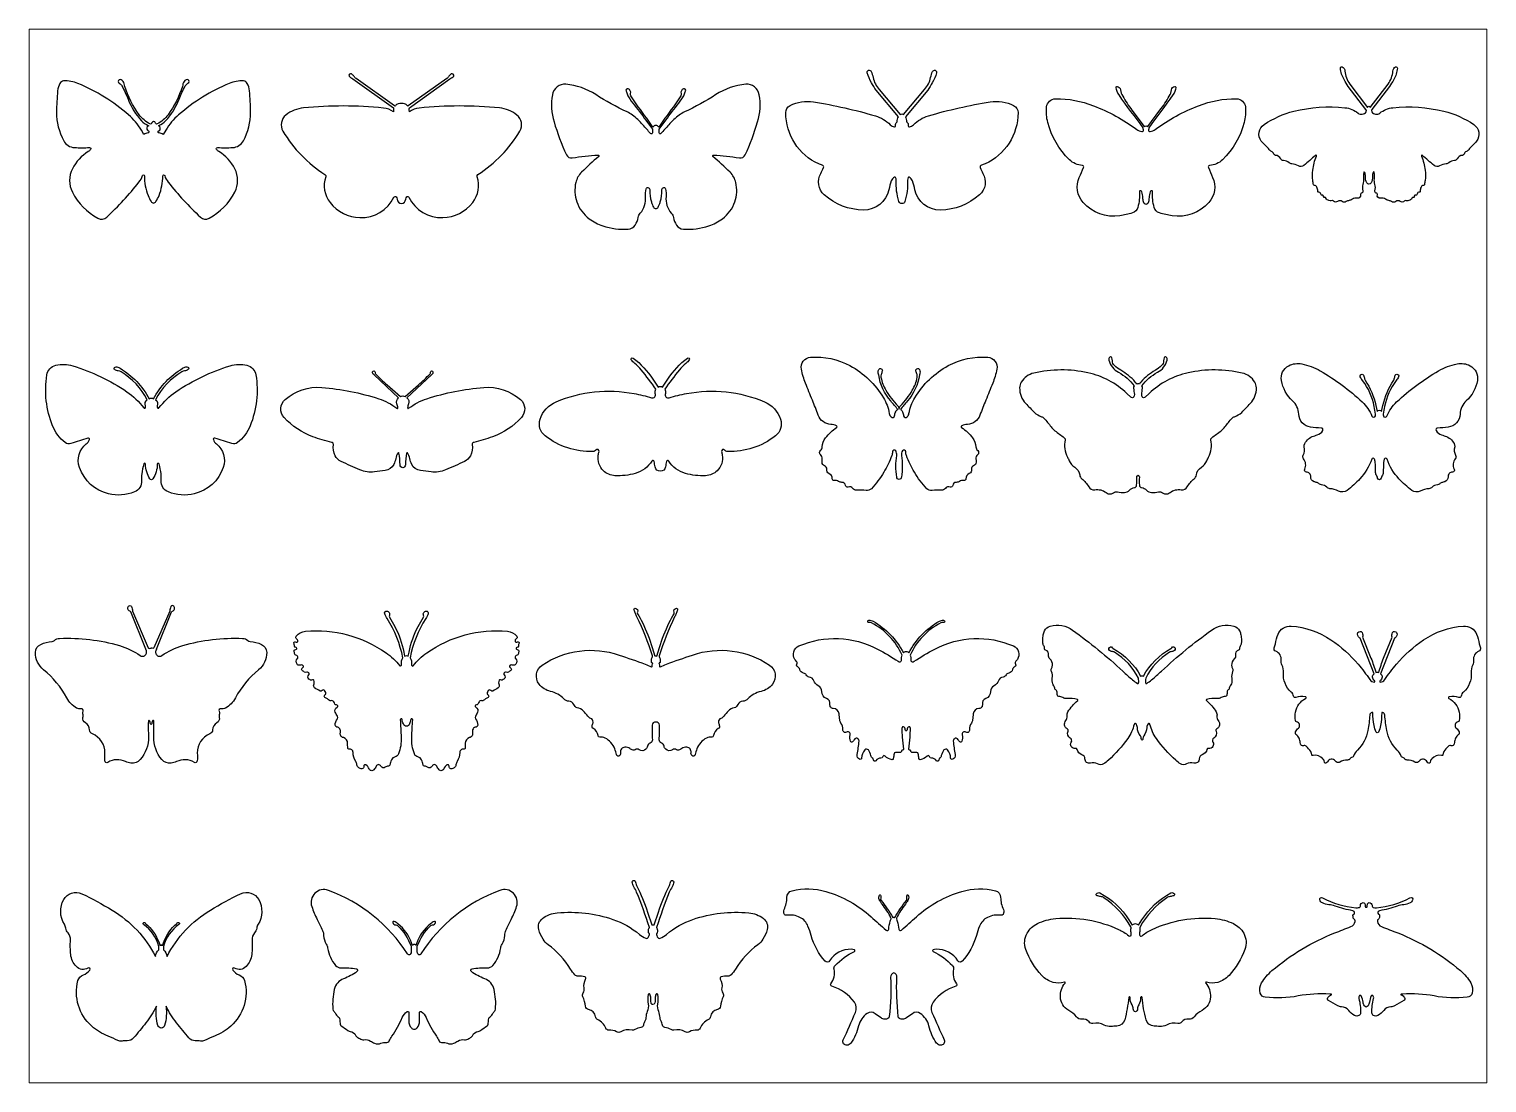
# Paper-space layout 'dwgmodels.com' of a CAD drawing. Header units: millimetres. Extents: x 0 to 257, y 5 to 190.
# The model-space entities are those that its viewports show. They can reach past a viewport. Long polylines and large blocks are cut down to what shows.
import ezdxf

# ---------------------------------------------------------------- set-up
doc = ezdxf.new("R2010")
doc.units = ezdxf.units.MM
doc.layers.add('dwgmodels.com', color=250, linetype='Continuous')

msp = doc.modelspace()

# ---------------------------------------------------------------- linework, layer by layer
at = {"layer": 'dwgmodels.com'}
for points in [[(274.95, 231.74, -0.332839), (274.19, 232.3, -0.083902), (273.48, 237.74, 0.106778), (273.35, 238.43, 0.431976), (273.07, 238.54, 0.201358), (272.22, 237.58, 0.0296), (271.6, 235.32, -0.357879), (265.06, 230.09, -0.180999), (254.99, 234, -0.355064), (254.1, 239.51, 0.040171), (254.82, 241.02, 0.45755), (254.49, 241.63, -0.053653), (253.57, 241.94, -0.292558), (245.1, 255.12, -0.282715), (246.22, 256.95, -0.158928), (252.27, 257.89, -0.031455), (268.13, 254.3, -0.127124), (271.97, 252.01, 0.171811), (273.02, 251.5, 0.527651), (273.33, 251.86, -0.345217), (273.69, 252.7, 0.259894), (273.73, 252.76, -0.096051), (274.05, 254.06), (268.3, 260.9, -0.014252), (267.13, 262.79, -0.059933), (266.03, 265.33, -0.947984), (267.06, 265.7, -0.043389), (267.55, 264.15, 0.121175), (269.1, 261.04), (274.52, 254.67, -0.085983), (274.95, 254.82, -0.085983), (275.37, 254.67), (280.79, 261.04, 0.121175), (282.34, 264.15, -0.043389), (282.84, 265.7, -0.947984), (283.87, 265.33, -0.059933), (282.77, 262.79, -0.014252), (281.59, 260.9), (275.84, 254.06, -0.096051), (276.17, 252.76, 0.259894), (276.21, 252.7, -0.345217), (276.57, 251.86, 0.527651), (276.88, 251.5, 0.171811), (277.93, 252.01, -0.127124), (281.76, 254.3, -0.031455), (297.63, 257.89, -0.158928), (303.68, 256.95, -0.282715), (304.8, 255.12, -0.292558), (296.33, 241.94, -0.053653), (295.41, 241.63, 0.45755), (295.08, 241.02, 0.040171), (295.79, 239.51, -0.355064), (294.9, 234, -0.180999), (284.84, 230.09, -0.357879), (278.29, 235.32, 0.0296), (277.68, 237.58, 0.201358), (276.83, 238.54, 0.431976), (276.54, 238.43, 0.106778), (276.42, 237.74, -0.083902), (275.7, 232.3, -0.332839)], [(395, 236.77, -0.325562), (394.44, 237.05, -0.132123), (394.08, 238.68, 0.089579), (393.93, 239.78, 0.797522), (393.65, 239.76, 0.053952), (393.6, 238.15, -0.091725), (393.45, 236.7, 0.143502), (393.45, 235, -0.445043), (393.11, 234.46, 0.442921), (392.84, 234.02, -0.554024), (392.05, 233.15, 0.191965), (390.74, 232.88, -0.10204), (389.91, 232.55, 0.103512), (389.17, 232.26, -0.319539), (388.11, 232.29, 0.33132), (386.96, 232.3, -0.366656), (385.91, 232.38, 0.313937), (385.31, 232.48, -0.283274), (384.73, 232.55, 0.114413), (384.29, 232.75, -0.30215), (383.94, 233.11, 0.440589), (383.57, 233.33, -0.497827), (383.39, 233.47, 0.078352), (383.36, 233.67, 0.411717), (382.9, 233.91, -0.386469), (382.68, 234.01, -0.034976), (382.54, 234.4, 0.368132), (382.16, 234.66, -0.432167), (381.85, 234.93, 0.087397), (381.62, 235.98, 0.294269), (381.01, 236.4, -0.345382), (380.76, 236.61, -0.012203), (380.56, 237.7, -0.07481), (380.55, 240.33, -0.054528), (381.48, 243.97, 0.798552), (381.23, 244.14, -0.02379), (378.27, 241.57, -0.301255), (376.86, 241.45, 0.107565), (375.17, 241.95, -0.155802), (374.47, 242.23, 0.155996), (373.04, 242.8, -0.263108), (372.33, 243.27, 0.268625), (370.98, 244.15, -0.317682), (370.56, 244.49, 0.227535), (369.94, 245.16, -0.154844), (369.32, 245.68, 0.076042), (368.67, 246.42, -0.054783), (367.34, 247.81, -0.431756), (368.03, 252.06, -0.088043), (375.72, 255.48, -0.086848), (388.84, 256.4, -0.146344), (392.19, 255.01, 0.443433), (394.27, 255.32, 0.321861), (394.24, 255.97), (389.69, 261.84, -0.002936), (388.62, 263.6, -0.118949), (387.69, 266.57, -0.577669), (388.14, 266.87, -0.268247), (388.84, 265.82, 0.147269), (390.09, 262.46), (394.65, 256.45, -0.323861), (395, 256.79, -0.323861), (395.35, 256.45), (399.91, 262.46, 0.147269), (401.16, 265.82, -0.268247), (401.86, 266.87, -0.577669), (402.3, 266.57, -0.118949), (401.37, 263.6, -0.002936), (400.3, 261.84), (395.76, 255.97, 0.321861), (395.73, 255.32, 0.443433), (397.81, 255.01, -0.146344), (401.15, 256.4, -0.086848), (414.27, 255.48, -0.088043), (421.96, 252.06, -0.431756), (422.66, 247.81, -0.054783), (421.33, 246.42, 0.076042), (420.68, 245.68, -0.154844), (420.06, 245.16, 0.227535), (419.44, 244.49, -0.317682), (419.02, 244.15, 0.268625), (417.66, 243.27, -0.263108), (416.96, 242.8, 0.155996), (415.52, 242.23, -0.155802), (414.83, 241.95, 0.107565), (413.13, 241.45, -0.301255), (411.73, 241.57, -0.02379), (408.77, 244.14, 0.798552), (408.51, 243.97, -0.054528), (409.45, 240.33, -0.07481), (409.43, 237.7, -0.012203), (409.24, 236.61, -0.345382), (408.99, 236.4, 0.294269), (408.38, 235.98, 0.087397), (408.15, 234.93, -0.432167), (407.84, 234.66, 0.368132), (407.45, 234.4, -0.034976), (407.32, 234.01, -0.386469), (407.1, 233.91, 0.411717), (406.64, 233.67, 0.078352), (406.6, 233.47, -0.497827), (406.43, 233.33, 0.440589), (406.06, 233.11, -0.30215), (405.71, 232.75, 0.114413), (405.27, 232.55, -0.283274), (404.68, 232.48, 0.313937), (404.09, 232.38, -0.366656), (403.04, 232.3, 0.33132), (401.89, 232.29, -0.319539), (400.82, 232.26, 0.103512), (400.09, 232.55, -0.10204), (399.26, 232.88, 0.191965), (397.95, 233.15, -0.554024), (397.16, 234.02, 0.442921), (396.88, 234.46, -0.445043), (396.55, 235, 0.143502), (396.55, 236.7, -0.091725), (396.39, 238.15, 0.053952), (396.35, 239.76, 0.797522), (396.07, 239.78, 0.089579), (395.92, 238.68, -0.132123), (395.56, 237.05, -0.325562)], [(82.61, 231.88, 0.23111), (83.23, 232.27, 0.043732), (84.02, 233.83, 0.095411), (84.99, 238.88, -0.856323), (85.47, 238.95, 0.090888), (86.37, 237.26, 0.036723), (94.65, 228.29, 0.321162), (96.89, 227.99, 0.152833), (103.49, 234.7, 0.240884), (103.49, 240.7, 0.136868), (99.42, 245.12, -0.072968), (98.82, 245.63, -0.669828), (99.09, 246.16, 0.030433), (102.94, 246.15, 0.260243), (105.72, 247.91, 0.125876), (107.55, 255.22, 0.023048), (107.27, 260.74, 0.09526), (106.71, 262.64, 0.263405), (105.76, 263.26, 0.115078), (102.05, 262.64, 0.08091), (89.05, 254.56, 0.077946), (85.76, 250.63), (85.08, 249.5, 0.165849), (84.04, 249.91, -0.591517), (83.83, 250.34, -0.149611), (83.98, 250.46, 0.247816), (84.33, 250.85, 0.190041), (84.23, 251.55, 0.286235), (84.02, 251.67, -0.864705), (83.98, 251.84, 0.121609), (85.72, 253.01, 0.090738), (89.17, 258.56, -0.028426), (90.74, 261.97, -0.149773), (91.45, 262.67, 1.014795), (90.95, 263.58, 0.217833), (90.17, 262.5, -0.026733), (90.01, 261.87, -0.082832), (86.33, 254.59, -0.115923), (83.54, 252.21, -0.308694), (83.25, 252.25, -0.125486), (83.11, 252.46, 0.295621), (82.61, 252.83, 0.295621), (82.12, 252.46, -0.125486), (81.98, 252.25, -0.308694), (81.69, 252.21, -0.115923), (78.9, 254.59, -0.082832), (75.22, 261.87, -0.026733), (75.06, 262.5, 0.217833), (74.28, 263.58, 1.014795), (73.78, 262.67, -0.149773), (74.49, 261.97, -0.028426), (76.06, 258.56, 0.090738), (79.5, 253.01, 0.121609), (81.25, 251.84, -0.864705), (81.21, 251.67, 0.286235), (81, 251.55, 0.190041), (80.9, 250.85, 0.247816), (81.24, 250.46, -0.149611), (81.4, 250.34, -0.591517), (81.19, 249.91, 0.165849), (80.15, 249.5), (79.47, 250.63, 0.077946), (76.18, 254.56, 0.08091), (63.18, 262.64, 0.115078), (59.47, 263.26, 0.263405), (58.52, 262.64, 0.09526), (57.96, 260.74, 0.023048), (57.68, 255.22, 0.125876), (59.51, 247.91, 0.260243), (62.29, 246.15, 0.030433), (66.14, 246.16, -0.669828), (66.41, 245.63, -0.072968), (65.8, 245.12, 0.136868), (61.74, 240.7, 0.240884), (61.74, 234.7, 0.152833), (68.33, 227.99, 0.321162), (70.58, 228.29, 0.036723), (78.86, 237.26, 0.090888), (79.76, 238.95, -0.856323), (80.24, 238.88, 0.095411), (81.21, 233.83, 0.043732), (81.99, 232.27, 0.23111)], [(146.32, 231.74, 0.343723), (147.44, 232.91, -0.144271), (147.67, 233.46, -0.54742), (148.22, 233.4, 0.296174), (156.98, 228.14, 0.21983), (164.64, 232.03, 0.253908), (165.78, 238.65, -0.344857), (165.98, 239.22, 0.116721), (176.76, 250.37, 0.376772), (175.99, 254.51, 0.142474), (171.49, 256.33, 0.050795), (150.88, 256.29, 0.126335), (148.37, 255.36), (148.31, 255.85, -0.138955), (148.4, 256.39), (158.77, 263.84, -0.079567), (159.37, 264.15, 0.219234), (159.77, 264.51, 0.754739), (159.11, 265.05, 0.093408), (158.54, 264.46, -0.106067), (157.95, 263.88), (148.07, 256.86, -0.315778), (147.85, 256.85, 0.209623), (147.14, 257.37, 0.051029), (146.32, 257.45, 0.051029), (145.5, 257.37, 0.209623), (144.78, 256.85, -0.315778), (144.56, 256.86), (134.68, 263.88, -0.106067), (134.1, 264.46, 0.093408), (133.52, 265.05, 0.754739), (132.86, 264.51, 0.219234), (133.26, 264.15, -0.079567), (133.86, 263.84), (144.24, 256.39, -0.138955), (144.32, 255.85), (144.27, 255.36, 0.126335), (141.75, 256.29, 0.050795), (121.14, 256.33, 0.142474), (116.64, 254.51, 0.376772), (115.87, 250.37, 0.116721), (126.66, 239.22, -0.344857), (126.85, 238.65, 0.253908), (127.99, 232.03, 0.21983), (135.65, 228.14, 0.296174), (144.41, 233.4, -0.54742), (144.96, 233.46, -0.144271), (145.19, 232.91, 0.343723)], [(211.71, 230.48, 0.295323), (212.31, 230.82, 0.015377), (212.55, 231.4, 0.019381), (212.86, 232.24, 0.087675), (213.25, 235.22, -0.272717), (213.57, 235.83, -0.527631), (214.2, 235.54, -0.050381), (214.35, 233.55, 0.209363), (215.69, 229.29, -0.152526), (216.26, 228.2, 0.099345), (217.03, 226.23, 0.237728), (218.78, 225.2, 0.096959), (225.35, 226.04, 0.079071), (228.83, 227.85, 0.152393), (232.04, 232.22, 0.141673), (232.27, 237.15, 0.139712), (230.78, 239.82, 0.018214), (226.39, 243.87, -0.716319), (226.54, 244.23, -0.02884), (233.2, 243.49, 0.341354), (234.71, 244.29, 0.033657), (237.87, 252.77, 0.114733), (238.3, 259.74, 0.392794), (234.82, 262.41, 0.120844), (227.15, 259.75, -0.03484), (219.07, 255.29, 0.050209), (217.73, 254.5, 0.057206), (215.04, 251.99, -0.012958), (213.03, 249.76, -0.671336), (212.57, 249.94), (212.56, 250.85), (213.85, 252.6, -0.007869), (217.21, 257.03, 0.02729), (218.74, 259.22, 0.082494), (219.15, 260.2, -0.070947), (219.33, 260.66, 0.695573), (218.83, 261.24, 0.384889), (218.19, 260.02, -0.193121), (218.11, 259.45, -0.032298), (216.76, 257.38, 0.010507), (212.47, 251.42, 0.257758), (211.71, 251.82, 0.257758), (210.94, 251.42, 0.010507), (206.66, 257.38, -0.032298), (205.3, 259.45, -0.193121), (205.23, 260.02, 0.384889), (204.58, 261.24, 0.695573), (204.09, 260.66, -0.070947), (204.27, 260.2, 0.082494), (204.67, 259.22, 0.02729), (206.21, 257.03, -0.007869), (209.57, 252.6), (210.86, 250.85), (210.84, 249.94, -0.671336), (210.38, 249.76, -0.012958), (208.37, 251.99, 0.057206), (205.68, 254.5, 0.050209), (204.35, 255.29, -0.03484), (196.27, 259.75, 0.120844), (188.59, 262.41, 0.392794), (185.11, 259.74, 0.114733), (185.54, 252.77, 0.033657), (188.71, 244.29, 0.341354), (190.21, 243.49, -0.02884), (196.88, 244.23, -0.716319), (197.02, 243.87, 0.018214), (192.63, 239.82, 0.139712), (191.14, 237.15, 0.141673), (191.38, 232.22, 0.152393), (194.59, 227.85, 0.079071), (198.07, 226.04, 0.096959), (204.63, 225.2, 0.237728), (206.39, 226.23, 0.099345), (207.16, 228.2, -0.152526), (207.72, 229.29, 0.209363), (209.06, 233.55, -0.050381), (209.21, 235.54, -0.527631), (209.84, 235.83, -0.272717), (210.16, 235.22, 0.087675), (210.56, 232.24, 0.019381), (210.86, 231.4, 0.015377), (211.1, 230.82, 0.295323)], [(337.69, 231.54, -0.314756), (337.04, 232.23, -0.009268), (336.89, 233.28, 0.028081), (336.63, 234.79, 0.257035), (336.39, 235.06, 0.531341), (336.03, 234.8, -0.077058), (335.6, 230.77, -0.259976), (334.21, 229.34, -0.03661), (330.97, 228.62, -0.252847), (321.53, 232.05, -0.295823), (320.55, 238.48, 0.006401), (321.66, 241.03, 0.51481), (321.35, 241.54, -0.177778), (318.01, 243.03, -0.136814), (312.46, 252.57, -0.088408), (312.14, 256.58, -0.383201), (314.44, 258.69, -0.095399), (324.17, 256.91, -0.064871), (335.31, 250.83, 0.104833), (336.61, 250.25, 0.544601), (337.03, 250.67, -0.074776), (336.99, 251.26, -0.008567), (330.76, 259.66, -0.116609), (329.99, 261.54, -0.508982), (330.28, 261.83, -0.325397), (331.12, 261, 0.092375), (331.7, 259.37, 0.030095), (334.09, 255.74), (337.25, 251.55, -0.190184), (337.69, 251.73, -0.190184), (338.13, 251.55), (341.29, 255.74, 0.030095), (343.69, 259.37, 0.092375), (344.27, 261, -0.325397), (345.1, 261.83, -0.508982), (345.39, 261.54, -0.116609), (344.62, 259.66, -0.008567), (338.39, 251.26, -0.074776), (338.36, 250.67, 0.544601), (338.78, 250.25, 0.104833), (340.08, 250.83, -0.064871), (351.21, 256.91, -0.095399), (360.94, 258.69, -0.383201), (363.24, 256.58, -0.088408), (362.93, 252.57, -0.136814), (357.37, 243.03, -0.177778), (354.04, 241.54, 0.51481), (353.72, 241.03, 0.006401), (354.83, 238.48, -0.295823), (353.85, 232.05, -0.252847), (344.41, 228.62, -0.03661), (341.17, 229.34, -0.259976), (339.79, 230.77, -0.077058), (339.35, 234.8, 0.531341), (339, 235.06, 0.257035), (338.75, 234.79, 0.028081), (338.49, 233.28, -0.009268), (338.35, 232.23, -0.314756)], [(212.86, 163.01, -0.389648), (211.52, 164.09, 0.011358), (211.28, 165.5, 0.681956), (210.69, 165.61, -0.189969), (206.42, 162.43, -0.077422), (201.21, 161.85, -0.183699), (198.24, 163.13, -0.247293), (196.93, 167.15, -0.018594), (197.11, 168.04, 0.794444), (196.33, 168.44, -0.211437), (195.56, 168.07, -0.177478), (183.25, 172.08, -0.315193), (181.96, 176.34, -0.217352), (186.11, 180.85, -0.147577), (206.1, 182.96, -0.026318), (210.6, 181.86, 0.641089), (211.55, 182.94, -0.183003), (211.73, 184.09, 0.015239), (207.97, 189.03, 0.054177), (206.27, 190.69, -0.089728), (205.41, 191.65, -0.824715), (205.86, 192.06, -0.089078), (210.92, 186.69), (212.31, 184.56, -0.199249), (212.86, 184.79, -0.199249), (213.41, 184.56), (214.8, 186.69, -0.089078), (219.86, 192.06, -0.824715), (220.31, 191.65, -0.089728), (219.45, 190.69, 0.054177), (217.75, 189.03, 0.015239), (213.99, 184.09, -0.183003), (214.17, 182.94, 0.641089), (215.12, 181.86, -0.026318), (219.62, 182.96, -0.147577), (239.61, 180.85, -0.217352), (243.76, 176.34, -0.315193), (242.47, 172.08, -0.177478), (230.16, 168.07, -0.211437), (229.39, 168.44, 0.794444), (228.61, 168.04, -0.018594), (228.79, 167.15, -0.247293), (227.48, 163.13, -0.183699), (224.51, 161.85, -0.077422), (219.3, 162.43, -0.189969), (215.03, 165.61, 0.681956), (214.44, 165.5, 0.011358), (214.2, 164.09, -0.389648)], [(274.24, 160.86, -0.322912), (273.62, 161.5, -0.072579), (273.63, 167.07, 0.177998), (273.38, 168.24, 0.772562), (272.51, 167.97, -0.100783), (272.36, 167.01, -0.047015), (270.3, 162.72, -0.053256), (267.1, 158.5, -0.243436), (265.78, 158.04, 0.049183), (263.34, 158.14, -0.245225), (262.34, 158.59, 0.322231), (261.15, 158.93, -0.484755), (260.46, 159.37, 0.402426), (259.54, 160.14, -0.181789), (258.68, 160.4, 0.241668), (257.62, 160.59, -0.522046), (257.04, 161.04, 0.315085), (256.19, 162.42, -0.347231), (255.63, 163.45, 0.370098), (255.09, 164.37, -0.335671), (254.44, 165.33, -0.004461), (254.49, 166.16, 0.236617), (254.03, 167.26, -0.466483), (254.04, 168.32, 0.212441), (254.5, 169.23, -0.151861), (255.35, 171.57, -0.085028), (258.18, 174.21, 0.582404), (258.15, 174.66, 0.100696), (256.67, 175.04, -0.299201), (253.46, 177.39, 0.008411), (251.94, 181.26, -0.003114), (250.19, 185.58, -0.046376), (249.12, 189.22, -0.449627), (251.46, 192.29, -0.143694), (261.6, 190.12, -0.134385), (270.2, 181.89, -0.091743), (271.71, 177.84, 0.146774), (272.16, 176.94, 0.632051), (273.07, 177.23, -0.07074), (273.36, 178.26, -0.229396), (273.88, 178.86, 0.01255), (272.09, 181.05, -0.139003), (268.99, 187.72, 0.043767), (268.94, 187.91, -0.19458), (269, 189.1, -0.965279), (269.91, 188.71, 0.019179), (269.62, 187.83, 0.118002), (269.58, 187.12, 0.0898), (270.84, 183.79, 0.055458), (273.87, 179.8, -0.186602), (274.24, 178.93, -0.186602), (274.6, 179.8, 0.055458), (277.63, 183.79, 0.0898), (278.89, 187.12, 0.118002), (278.86, 187.83, 0.019179), (278.56, 188.71, -0.965279), (279.47, 189.1, -0.19458), (279.53, 187.91, 0.043767), (279.48, 187.72, -0.139003), (276.38, 181.05, 0.01255), (274.59, 178.86, -0.229396), (275.12, 178.26, -0.07074), (275.4, 177.23, 0.632051), (276.31, 176.94, 0.146774), (276.77, 177.84, -0.091743), (278.28, 181.89, -0.134385), (286.87, 190.12, -0.143694), (297.01, 192.29, -0.449627), (299.36, 189.22, -0.046376), (298.29, 185.58, -0.003114), (296.53, 181.26, 0.008411), (295.01, 177.39, -0.299201), (291.8, 175.04, 0.100696), (290.32, 174.66, 0.582404), (290.29, 174.21, -0.085028), (293.12, 171.57, -0.151861), (293.97, 169.23, 0.212441), (294.43, 168.32, -0.466483), (294.44, 167.26, 0.236617), (293.98, 166.16, -0.004461), (294.03, 165.33, -0.335671), (293.38, 164.37, 0.370098), (292.84, 163.45, -0.347231), (292.28, 162.42, 0.315085), (291.43, 161.04, -0.522046), (290.85, 160.59, 0.241668), (289.8, 160.4, -0.181789), (288.93, 160.14, 0.402426), (288.01, 159.37, -0.484755), (287.32, 158.93, 0.322231), (286.13, 158.59, -0.245225), (285.13, 158.14, 0.049183), (282.7, 158.04, -0.243436), (281.37, 158.5, -0.053256), (278.17, 162.72, -0.047015), (276.11, 167.01, -0.100783), (275.96, 167.97, 0.772562), (275.09, 168.24, 0.177998), (274.84, 167.07, -0.072579), (274.85, 161.5, -0.322912)], [(335.65, 185.44, 0.119895), (335.3, 185.36, 0.078349), (334.94, 185.92, 0.086103), (331.19, 188.93, -0.069726), (329.58, 190.14, -0.196105), (329.06, 191.36, 0.083255), (328.92, 192.16, 0.514638), (328.4, 192.3, 0.295315), (328.15, 191.56, 0.209136), (330.62, 188.41, -0.108997), (334.69, 184.92, 0.222728), (334.49, 184.31, 0.0086), (334.7, 182.73, -0.186663), (334.55, 182.08, -0.483545), (333.83, 182.02), (332.81, 182.98, 0.135275), (322.78, 188.28, 0.111047), (308.85, 188.21, 0.203266), (305.65, 185.89, 0.130632), (305.22, 184.43, 0.198765), (306.78, 180.4, 0.005392), (309, 178.12, 0.123382), (310.87, 177, -0.133038), (311.47, 176.62, -0.028186), (313.29, 174.41, 0.071999), (314.27, 173.41, 0.005004), (316.7, 171.6, -0.292603), (316.91, 171.04, 0.168066), (317.51, 166.62, -0.011721), (317.96, 165.69, 0.144951), (319.37, 164.03, -0.218293), (320.65, 162.03, 0.191389), (321.19, 161.07, -0.093536), (322.98, 158.97, 0.315543), (324.52, 158.24, -0.211694), (327.42, 157.52, 0.189682), (328.61, 157.16, 0.152446), (329.34, 157.46, -0.240329), (330.4, 157.7, 0.081126), (332.17, 157.54, 0.175593), (333.46, 158.11, -0.188962), (334.72, 158.78, 0.370086), (335.29, 159.38, 0.026497), (335.3, 161.45, -0.385217), (335.65, 161.95, -0.121331), (335.65, 161.95, -0.121331), (335.65, 161.95, -0.385217), (335.99, 161.45, 0.026497), (336, 159.38, 0.370086), (336.57, 158.78, -0.188962), (337.83, 158.11, 0.175593), (339.12, 157.54, 0.081126), (340.89, 157.7, -0.240329), (341.95, 157.46, 0.152446), (342.68, 157.16, 0.189682), (343.87, 157.52, -0.211694), (346.77, 158.24, 0.315543), (348.31, 158.97, -0.093536), (350.1, 161.07, 0.191389), (350.64, 162.03, -0.218293), (351.92, 164.03, 0.144951), (353.33, 165.69, -0.011721), (353.78, 166.62, 0.168066), (354.38, 171.04, -0.292603), (354.59, 171.6, 0.005004), (357.02, 173.41, 0.071999), (358, 174.41, -0.028186), (359.82, 176.62, -0.133038), (360.42, 177, 0.123382), (362.29, 178.12, 0.005392), (364.51, 180.4, 0.198765), (366.07, 184.43, 0.130632), (365.64, 185.89, 0.203266), (362.44, 188.21, 0.111047), (348.51, 188.28, 0.135275), (338.48, 182.98), (337.46, 182.02, -0.483545), (336.74, 182.08, -0.186663), (336.59, 182.73, 0.0086), (336.8, 184.31, 0.222728), (336.6, 184.92, -0.108997), (340.67, 188.41, 0.209136), (343.14, 191.56, 0.295315), (342.89, 192.3, 0.514638), (342.37, 192.16, 0.083255), (342.23, 191.36, -0.196105), (341.71, 190.14, -0.069726), (340.1, 188.93, 0.086103), (336.35, 185.92, 0.078349), (335.99, 185.36, 0.119895)], [(82.05, 160.76, -0.25548), (81.64, 161.02, -0.047144), (80.85, 162.83, -0.083003), (80.54, 164.81, 0.853916), (80.1, 164.88, 0.062328), (79.57, 162.31, 0.03242), (79.55, 160.61, -0.319625), (77.7, 157.69, -0.156776), (71.03, 157.19, -0.255764), (63.57, 163.97, -0.318507), (65.33, 170, 0.140111), (66.13, 171.11, 0.631581), (65.72, 171.52, -0.009265), (61.36, 170.08, -0.247419), (59.91, 170.35, -0.130078), (56.67, 174.66, -0.137252), (55.2, 187.74, -0.30129), (57.49, 190.22, -0.135553), (61.83, 190.09, -0.073694), (75.74, 183.43, -0.084536), (80.1, 179.26, 0.45289), (80.43, 179.23, 0.309211), (80.55, 179.79, -0.345454), (80.98, 181.36, 0.139653), (74.25, 188.54, 0.115093), (73.55, 188.76, -0.131602), (72.62, 189.09, -0.615874), (72.72, 189.76, -0.223363), (73.67, 189.65, 0.003701), (74.02, 189.44, -0.138224), (81.48, 181.6, -0.145116), (82.05, 181.77, -0.145116), (82.63, 181.6, -0.138224), (90.08, 189.44, 0.003701), (90.44, 189.65, -0.223363), (91.39, 189.76, -0.615874), (91.48, 189.09, -0.131602), (90.55, 188.76, 0.115093), (89.86, 188.54, 0.139653), (83.13, 181.36, -0.345454), (83.56, 179.79, 0.309211), (83.67, 179.23, 0.45289), (84, 179.26, -0.084536), (88.37, 183.43, -0.073694), (102.28, 190.09, -0.135553), (106.61, 190.22, -0.30129), (108.91, 187.74, -0.137252), (107.43, 174.66, -0.130078), (104.2, 170.35, -0.247419), (102.75, 170.08, -0.009265), (98.39, 171.52, 0.631581), (97.98, 171.11, 0.140111), (98.78, 170, -0.318507), (100.54, 163.97, -0.255764), (93.08, 157.19, -0.156776), (86.41, 157.69, -0.319625), (84.56, 160.61, 0.03242), (84.53, 162.31, 0.062328), (84.01, 164.88, 0.853916), (83.57, 164.81, -0.083003), (83.26, 162.83, -0.047144), (82.46, 161.02, -0.25548)], [(146.66, 163.87, -0.355807), (145.97, 164.66, 0.028482), (145.69, 167.66, 0.69083), (145.44, 167.71, 0.097324), (144.85, 166.25, -0.06714), (144.36, 164.76, -0.260179), (142.13, 163.2, 0.014021), (139.39, 162.85, -0.142103), (135.66, 163.32, -0.008186), (130.82, 165.51, -0.165932), (129.29, 166.99, -0.156251), (128.82, 169.86, 0.391532), (128.44, 170.42, -0.030991), (123.56, 171.86, -0.120344), (116.18, 176.79, -0.42143), (116.44, 181.44, -0.20293), (125.87, 184.53, -0.05674), (140.47, 181.62, -0.08595), (145.17, 179.16, 0.65129), (145.41, 179.3, 0.078821), (145.17, 180.3, -0.346764), (145.59, 181.84), (139.28, 187.78, -0.359373), (138.92, 188.55, -0.959138), (139.54, 188.42, 0.236939), (139.65, 188.04, 0.023276), (142.63, 185.19), (146.07, 182.18, -0.145601), (146.66, 182.35, -0.145601), (147.26, 182.18), (150.7, 185.19, 0.023276), (153.68, 188.04, 0.236939), (153.79, 188.42, -0.959138), (154.41, 188.55, -0.359373), (154.05, 187.78), (147.74, 181.84, -0.346764), (148.16, 180.3, 0.078821), (147.91, 179.3, 0.65129), (148.16, 179.16, -0.08595), (152.86, 181.62, -0.05674), (167.46, 184.53, -0.20293), (176.89, 181.44, -0.42143), (177.15, 176.79, -0.120344), (169.77, 171.86, -0.030991), (164.89, 170.42, 0.391532), (164.51, 169.86, -0.156251), (164.04, 166.99, -0.165932), (162.51, 165.51, -0.008186), (157.67, 163.32, -0.142103), (153.93, 162.85, 0.014021), (151.2, 163.2, -0.260179), (148.97, 164.76, -0.06714), (148.48, 166.25, 0.097324), (147.89, 167.71, 0.69083), (147.64, 167.66, 0.028482), (147.36, 164.66, -0.355807)], [(397.69, 160.82, -0.384434), (397.24, 161.25, 0.150843), (397.05, 161.74, -0.165199), (396.72, 162.65, 0.009266), (396.61, 165.31, 0.082579), (396.43, 166.12, 0.690535), (395.73, 166.11, -0.103267), (392.67, 161.04, -0.044368), (389.38, 158.08, -0.289575), (387.18, 157.91, 0.10865), (384.96, 158.51, -0.193264), (384.16, 158.88, 0.19645), (382.79, 159.5, -0.16747), (382.28, 159.7, 0.097174), (381.65, 160.06, 0.001489), (380.88, 160.3, -0.346759), (380.04, 161.55, 0.431498), (378.92, 162.76, -0.553856), (378.48, 163.5, 0.296757), (378.18, 166.19, -0.314171), (378.11, 167.13, 0.211945), (378.34, 169.23, -0.167604), (378.36, 169.73, -0.208883), (380.44, 171.88, -0.021858), (381.73, 172.34, 0.187615), (383.12, 173.44, 0.569259), (382.76, 174.1, -0.024718), (380.01, 174.31, -0.365122), (376.96, 177.64, 0.198618), (375.36, 181.09, -0.164138), (372.5, 186.3, -0.329386), (374.4, 190.11, -0.169519), (377.73, 190.57, -0.081224), (382.48, 188.79, -0.057946), (393.26, 180.8, -0.106674), (395.76, 177.18, 0.722225), (396.68, 177.25, 0.10478), (396.7, 177.68, 0.002403), (396.35, 179.64, 0.121752), (393.36, 186.3, -0.057873), (392.77, 187.27, -1.00827), (393.6, 187.64, -0.054015), (393.88, 186.74, 0.094997), (394.02, 186.42, -0.090074), (396.8, 179.85), (397.14, 178.33, -0.250357), (397.69, 178.71, -0.250357), (398.24, 178.33), (398.58, 179.85, -0.090074), (401.36, 186.42, 0.094997), (401.5, 186.74, -0.054015), (401.78, 187.64, -1.00827), (402.61, 187.27, -0.057873), (402.02, 186.3, 0.121752), (399.03, 179.64, 0.002403), (398.68, 177.68, 0.10478), (398.7, 177.25, 0.722225), (399.62, 177.18, -0.106674), (402.12, 180.8, -0.057946), (412.91, 188.79, -0.081224), (417.65, 190.57, -0.169519), (420.99, 190.11, -0.329386), (422.88, 186.3, -0.164138), (420.02, 181.09, 0.198618), (418.42, 177.64, -0.365122), (415.37, 174.31, -0.024718), (412.62, 174.1, 0.569259), (412.26, 173.44, 0.187615), (413.65, 172.34, -0.021858), (414.94, 171.88, -0.208883), (417.02, 169.73, -0.167604), (417.04, 169.23, 0.211945), (417.28, 167.13, -0.314171), (417.2, 166.19, 0.296757), (416.9, 163.5, -0.553856), (416.46, 162.76, 0.431498), (415.34, 161.55, -0.346759), (414.5, 160.3, 0.001489), (413.73, 160.06, 0.097174), (413.1, 159.7, -0.16747), (412.59, 159.5, 0.19645), (411.22, 158.88, -0.193264), (410.42, 158.51, 0.10865), (408.2, 157.91, -0.289575), (406, 158.08, -0.044368), (402.71, 161.04, -0.103267), (399.65, 166.11, 0.690535), (398.95, 166.12, 0.082579), (398.77, 165.31, 0.009266), (398.67, 162.65, -0.165199), (398.34, 161.74, 0.150843), (398.14, 161.25, -0.384434)], [(211.7, 98.53, 0.4592), (210.78, 97.77, 0.020024), (210.83, 94.02, -0.329399), (210.25, 93.15, 0.265212), (209.58, 92.35, -0.148361), (209.17, 91.57, -0.380514), (207.45, 91.44, 0.357509), (206.38, 91.41, -0.274937), (205.86, 91.32, -0.061202), (205.04, 91.74, 0.170588), (203.72, 92.09, 0.442684), (202.65, 90.71, -0.215841), (202.46, 89.97, -0.633727), (201.58, 90.19, 0.038035), (201.15, 91.66, 0.190003), (198.66, 94.44, 0.133678), (197.31, 94.71, -0.388283), (196.86, 95.07, 0.221585), (195.65, 96.86, -0.384223), (195.38, 97.74, 0.096377), (195.59, 98.57, 0.337704), (194.96, 99.5, -0.149812), (194.22, 100.03, 0.020878), (193.06, 101.42, 0.183108), (191.53, 102.19, -0.231332), (190.96, 102.55, -0.014823), (190.64, 103.1, 0.266491), (189.34, 103.91, -0.196824), (188.08, 104.48, 0.149186), (184.66, 106.42, -0.175506), (181.7, 108.31, -0.43366), (182.5, 113.19, -0.233947), (202.27, 115.78, -0.002462), (208.97, 113.45, -0.05517), (210.49, 112.71, 0.590489), (210.73, 112.85, -0.110668), (210.88, 113.51, 0.517867), (210.71, 113.8, -0.380016), (210.58, 113.94, 0.007925), (210.56, 114.42, -0.156594), (210.76, 115.15, 0.221198), (210.82, 115.61, 0.038372), (206.86, 125.56, -0.015966), (206.48, 126.41, -0.003221), (206.11, 127.33, -0.546379), (206.43, 127.78, -0.543951), (207, 126.79, 0.261467), (207.01, 126.39, -0.023219), (208.26, 124.12, -0.041293), (210.8, 117.67), (211.45, 115.5, -0.144835), (211.7, 115.58, -0.144835), (211.96, 115.5), (212.61, 117.67, -0.041293), (215.15, 124.12, -0.023219), (216.4, 126.39, 0.261467), (216.41, 126.79, -0.543951), (216.98, 127.78, -0.546379), (217.3, 127.33, -0.003221), (216.93, 126.41, -0.015966), (216.55, 125.56, 0.038372), (212.59, 115.61, 0.221198), (212.65, 115.15, -0.156594), (212.85, 114.42, 0.007925), (212.83, 113.94, -0.380016), (212.7, 113.8, 0.517867), (212.53, 113.51, -0.110668), (212.68, 112.85, 0.590489), (212.92, 112.71, -0.05517), (214.44, 113.45, -0.002462), (221.14, 115.78, -0.233947), (240.91, 113.19, -0.43366), (241.71, 108.31, -0.175506), (238.75, 106.42, 0.149186), (235.33, 104.48, -0.196824), (234.06, 103.91, 0.266491), (232.77, 103.1, -0.014823), (232.45, 102.55, -0.231332), (231.88, 102.19, 0.183108), (230.35, 101.42, 0.020878), (229.19, 100.03, -0.149812), (228.45, 99.5, 0.337704), (227.82, 98.57, 0.096377), (228.03, 97.74, -0.384223), (227.76, 96.86, 0.221585), (226.55, 95.07, -0.388283), (226.1, 94.71, 0.133678), (224.75, 94.44, 0.190003), (222.26, 91.66, 0.038035), (221.83, 90.19, -0.633727), (220.95, 89.97, -0.215841), (220.76, 90.71, 0.442684), (219.69, 92.09, 0.170588), (218.37, 91.74, -0.061202), (217.55, 91.32, -0.274937), (217.03, 91.41, 0.357509), (215.96, 91.44, -0.380514), (214.24, 91.57, -0.148361), (213.83, 92.35, 0.265212), (213.16, 93.15, -0.329399), (212.58, 94.02, 0.020024), (212.63, 97.77, 0.4592)], [(147.62, 97.49, -0.302898), (146.82, 98.07, -0.02967), (146.48, 99.21, 0.923718), (146.01, 99.14, -0.007401), (146.26, 94.67, -0.099719), (145.58, 90.36, -0.254972), (144.68, 89.58, 0.22345), (143.74, 88.86, 0.088591), (143.33, 87.52, -0.395972), (142.96, 87.21, 0.192136), (142.17, 86.94, -0.504492), (141.05, 87.21, 0.661172), (139.84, 87.21, -0.090737), (139.24, 86.29, -0.550506), (138.03, 86.54, 0.163129), (137.21, 87.54, 0.622099), (136.66, 87.2, -0.400525), (136.18, 86.58, -0.418427), (134.9, 87.55, 0.106977), (134.57, 88.46, -0.13385), (133.89, 90.77, 0.450703), (132.89, 91.62, -0.433596), (132.53, 91.9, -0.028066), (132.5, 93.1, 0.352806), (131.41, 94.55, -0.426356), (130.64, 95.88, 0.467671), (129.71, 97.28, -0.366021), (129.3, 97.72, -0.19062), (129.86, 99.42, 0.335745), (129.89, 100.04, -0.049629), (129.32, 101.09, -0.398929), (129.79, 102.36, 0.823753), (129.63, 102.96, -0.305351), (129.24, 103.18, 0.006407), (128.95, 103.76, 0.406349), (128.21, 104.01, -0.303482), (127.86, 104.06, 0.059964), (126.65, 104.89, -0.601803), (126.65, 105.55, 0.403567), (126.85, 106.17, 0.038939), (126.59, 106.63, 0.522673), (125.93, 106.63, -0.388096), (125.41, 106.51, -0.015344), (124.02, 107.35, -0.362064), (123.8, 108.09, 0.083874), (123.92, 108.63, 0.128748), (123.79, 109.31, 0.466849), (123.46, 109.4, -0.282396), (122.99, 109.36, -0.028935), (122.56, 109.61, -0.482684), (122.48, 110.65, 0.230881), (122.6, 110.98, 0.519506), (121.99, 111.34, -0.274433), (121.36, 111.4, -0.007896), (120.78, 111.84, -0.512453), (120.81, 112.41, 0.114947), (121.12, 112.74, 0.253271), (121.13, 112.94, 0.303277), (120.64, 113.23, 0.047321), (120.22, 113.16, -0.308128), (119.5, 113.42, -0.359461), (119.59, 114.91, 0.161291), (119.69, 115.12, 0.422244), (119.2, 115.71, -0.329451), (118.89, 115.98, -0.016601), (118.74, 116.82, -0.402063), (118.96, 117.13, 0.060622), (119.31, 117.24, 0.738818), (119.25, 117.68, -0.320675), (118.86, 118.07, 0.042049), (118.67, 118.84, -0.727417), (119.05, 119.13, 1.092445), (119.47, 119.85, -0.478145), (119.28, 120.6, -0.211854), (121.64, 121.9, -0.176195), (142.36, 116.36, -0.074667), (145.89, 113, 0.40167), (146.12, 112.97, 0.261314), (146.36, 113.48, -0.208892), (146.68, 115.07, 0.094604), (142.66, 125.15, -0.053947), (142.03, 126.39, -0.57364), (142.58, 127.08, -0.482665), (143.23, 125.96, 0.229562), (143.26, 125.51, -0.008294), (144.6, 123.12, -0.078657), (146.92, 116.5), (147.14, 115.46, -0.178912), (147.62, 115.64, -0.178912), (148.09, 115.46), (148.31, 116.5, -0.078657), (150.63, 123.12, -0.008294), (151.97, 125.51, 0.229562), (152, 125.96, -0.482665), (152.65, 127.08, -0.57364), (153.2, 126.39, -0.053947), (152.57, 125.15, 0.094604), (148.55, 115.07, -0.208892), (148.87, 113.48, 0.261314), (149.11, 112.97, 0.40167), (149.34, 113, -0.074667), (152.87, 116.36, -0.176195), (173.59, 121.9, -0.211854), (175.95, 120.6, -0.478145), (175.76, 119.85, 1.092445), (176.18, 119.13, -0.727417), (176.56, 118.84, 0.042049), (176.37, 118.07, -0.320675), (175.98, 117.68, 0.738818), (175.92, 117.24, 0.060622), (176.27, 117.13, -0.402063), (176.49, 116.82, -0.016601), (176.34, 115.98, -0.329451), (176.03, 115.71, 0.422244), (175.54, 115.12, 0.161291), (175.64, 114.91, -0.359461), (175.73, 113.42, -0.308128), (175.01, 113.16, 0.047321), (174.59, 113.23, 0.303277), (174.1, 112.94, 0.253271), (174.11, 112.74, 0.114947), (174.42, 112.41, -0.512453), (174.45, 111.84, -0.007896), (173.87, 111.4, -0.274433), (173.24, 111.34, 0.519506), (172.63, 110.98, 0.230881), (172.75, 110.65, -0.482684), (172.67, 109.61, -0.028935), (172.24, 109.36, -0.282396), (171.77, 109.4, 0.466849), (171.44, 109.31, 0.128748), (171.31, 108.63, 0.083874), (171.43, 108.09, -0.362064), (171.21, 107.35, -0.015344), (169.82, 106.51, -0.388096), (169.3, 106.63, 0.522673), (168.64, 106.63, 0.038939), (168.38, 106.17, 0.403567), (168.58, 105.55, -0.601803), (168.58, 104.89, 0.059964), (167.37, 104.06, -0.303482), (167.02, 104.01, 0.406349), (166.28, 103.76, 0.006407), (165.99, 103.18, -0.305351), (165.6, 102.96, 0.823753), (165.44, 102.36, -0.398929), (165.91, 101.09, -0.049629), (165.34, 100.04, 0.335745), (165.37, 99.42, -0.19062), (165.93, 97.72, -0.366021), (165.52, 97.28, 0.467671), (164.59, 95.88, -0.426356), (163.82, 94.55, 0.352806), (162.73, 93.1, -0.028066), (162.7, 91.9, -0.433596), (162.34, 91.62, 0.450703), (161.34, 90.77, -0.13385), (160.66, 88.46, 0.106977), (160.34, 87.55, -0.418427), (159.05, 86.58, -0.400525), (158.57, 87.2, 0.622099), (158.02, 87.54, 0.163129), (157.2, 86.54, -0.550506), (155.99, 86.29, -0.090737), (155.39, 87.21, 0.661172), (154.18, 87.21, -0.504492), (153.06, 86.94, 0.192136), (152.27, 87.21, -0.395972), (151.9, 87.52, 0.088591), (151.49, 88.86, 0.22345), (150.55, 89.58, -0.254972), (149.65, 90.36, -0.099719), (148.97, 94.67, -0.007401), (149.22, 99.14, 0.923718), (148.75, 99.21, -0.02967), (148.41, 98.07, -0.302898)], [(276.05, 96.32, -0.341005), (275.85, 96.43, -0.100057), (275.77, 96.81, 0.220737), (275.57, 97.24, 0.650961), (274.93, 96.92, 0.001932), (275.03, 94.7, 0.029583), (275.38, 91.61, -0.517546), (275.11, 91.34, 0.446175), (274.88, 91.16, -0.411215), (274.38, 90.72, 0.015996), (273.27, 90.74, 0.407008), (272.93, 90.4, -0.072435), (272.84, 89.83, 0.086598), (272.75, 89.15, -0.462061), (272.47, 88.89, -0.181099), (270.65, 89.82, 0.609688), (270.07, 89.67, -0.364461), (269.56, 89.27, 0.251075), (268.24, 88.63, -0.715461), (267.67, 88.81, 0.224183), (267.45, 89.24, -0.175625), (267.01, 89.94, 0.111035), (266.33, 91.38, 0.482322), (265.43, 91.4, 0.157255), (264.61, 89.31, -0.547597), (264.04, 88.99, -0.324127), (263.47, 90.18, 0.02268), (263.94, 93.69, 0.838845), (262.7, 94.02, -0.127195), (262.24, 93.47, -0.488958), (261.75, 93.61, -0.166385), (261.66, 95.27, 0.721613), (260.7, 95.93, -0.313284), (260.15, 95.91, -0.27598), (259.79, 96.61, 0.184064), (259.28, 98.31, -0.150827), (258.97, 99.13, 0.017101), (258.82, 100.7, 0.376197), (257.33, 102.02, -0.468008), (256.47, 103.07, 0.367277), (255.58, 104.62, -0.319269), (254.35, 106.39, 0.282296), (253.45, 107.9, -0.181608), (252.33, 109.16, 0.270924), (251.11, 110.13, -0.23594), (250.36, 110.66, 0.229509), (249.7, 111.13, -0.310931), (248.69, 112.1, 0.218724), (248.27, 112.68, -0.104477), (247.97, 112.95, -0.307836), (247.95, 113.46, 0.375273), (247.82, 114.22, -0.076666), (247.45, 114.64, -0.463565), (248.49, 118.1, -0.229309), (268.7, 117.31, -0.023473), (274, 114.16, 0.196318), (274.52, 114.06, 0.415119), (274.88, 114.59, -0.157724), (275.02, 115.75, 0.174085), (267.13, 124.02, 0.153873), (266.5, 124.12, -1.045614), (266.44, 124.71, -0.145219), (267.53, 124.46, -0.143261), (275.34, 116.35, -0.244951), (276.05, 116.72, -0.244951), (276.76, 116.35, -0.143261), (284.58, 124.46, -0.145219), (285.67, 124.71, -1.045614), (285.61, 124.12, 0.153873), (284.98, 124.02, 0.174085), (277.08, 115.75, -0.157724), (277.22, 114.59, 0.415119), (277.58, 114.06, 0.196318), (278.1, 114.16, -0.023473), (283.41, 117.31, -0.229309), (303.61, 118.1, -0.463565), (304.65, 114.64, -0.076666), (304.28, 114.22, 0.375273), (304.15, 113.46, -0.307836), (304.13, 112.95, -0.104477), (303.83, 112.68, 0.218724), (303.41, 112.1, -0.310931), (302.4, 111.13, 0.229509), (301.75, 110.66, -0.23594), (300.99, 110.13, 0.270924), (299.78, 109.16, -0.181608), (298.65, 107.9, 0.282296), (297.75, 106.39, -0.319269), (296.52, 104.62, 0.367277), (295.64, 103.07, -0.468008), (294.77, 102.02, 0.376197), (293.28, 100.7, 0.017101), (293.13, 99.13, -0.150827), (292.83, 98.31, 0.184064), (292.32, 96.61, -0.27598), (291.96, 95.91, -0.313284), (291.4, 95.93, 0.721613), (290.44, 95.27, -0.166385), (290.36, 93.61, -0.488958), (289.86, 93.47, -0.127195), (289.41, 94.02, 0.838845), (288.17, 93.69, 0.02268), (288.64, 90.18, -0.324127), (288.06, 88.99, -0.547597), (287.49, 89.31, 0.157255), (286.68, 91.4, 0.482322), (285.77, 91.38, 0.111035), (285.09, 89.94, -0.175625), (284.66, 89.24, 0.224183), (284.43, 88.81, -0.715461), (283.86, 88.63, 0.251075), (282.55, 89.27, -0.364461), (282.03, 89.67, 0.609688), (281.45, 89.82, -0.181099), (279.63, 88.89, -0.462061), (279.35, 89.15, 0.086598), (279.26, 89.83, -0.072435), (279.17, 90.4, 0.407008), (278.83, 90.74, 0.015996), (277.72, 90.72, -0.411215), (277.23, 91.16, 0.446175), (277, 91.34, -0.517546), (276.73, 91.61, 0.029583), (277.07, 94.7, 0.001932), (277.17, 96.92, 0.650961), (276.53, 97.24, 0.220737), (276.33, 96.81, -0.100057), (276.25, 96.43, -0.341005)], [(336.68, 93.89, -0.40885), (336.49, 94.3, 0.163985), (336.26, 94.99, -0.147174), (335.48, 97.16, 0.154571), (335.13, 98.07, 0.63012), (334.65, 97.96, -0.100643), (333, 94.32, -0.052342), (328.03, 88.75, -0.042754), (326.79, 87.81, -0.284647), (325.25, 87.79, 0.211945), (323.41, 88.02, -0.506454), (322, 89.09, 0.333178), (321.21, 90.16, -0.270964), (319.99, 91.48, 0.398999), (319.54, 91.79, -0.649428), (318.49, 93.39, 0.42681), (318.24, 94.4, -0.382968), (317.66, 96.2, 0.38436), (317.47, 96.78, -0.467026), (317.09, 98.94, 0.216415), (317.42, 100.12, -0.179982), (317.63, 101.17, -0.077031), (320.15, 104.08, 0.601034), (320.09, 104.35, 0.090083), (317.41, 104.6, -0.155687), (316.32, 104.84, 0.148454), (315.3, 105.09, -0.385315), (314.92, 105.39, -0.029386), (314.81, 106.47, 0.333396), (314.52, 106.82, -0.33721), (314.3, 107.1, 0.174901), (314.01, 107.84, -0.109006), (313.71, 108.38, -0.111984), (313.62, 109.87, 0.142252), (313.42, 111.51, -0.214398), (313.43, 112.31, 0.083199), (313.65, 113.09, 0.2481), (312.96, 114.82, -0.278131), (312.66, 115.71, 0.396397), (311.89, 117.01, -0.343567), (311.63, 117.38, 0.149197), (311.39, 118.24, -0.12159), (311.16, 118.98, -0.047159), (311.18, 120.24, -0.013555), (311.28, 120.97, -0.06606), (311.6, 121.97, -0.223927), (313.09, 123.23, -0.223066), (318.82, 122.17, -0.032254), (331.71, 111.63, 0.011103), (334.25, 109.37, 0.044041), (335.48, 108.5, 0.493276), (335.79, 108.62, 0.109439), (335.82, 109.16, -0.025924), (335.74, 109.82, 0.14549), (329.61, 116.48, 0.132768), (328.85, 116.69, -0.448253), (328.16, 117.48, -0.724544), (329.04, 117.65, 0.153118), (329.28, 117.43, -0.146623), (336.32, 110.32, -0.186971), (336.68, 110.46, -0.186971), (337.04, 110.32, -0.146623), (344.09, 117.43, 0.153118), (344.32, 117.65, -0.724544), (345.2, 117.48, -0.448253), (344.51, 116.69, 0.132768), (343.75, 116.48, 0.14549), (337.62, 109.82, -0.025924), (337.54, 109.16, 0.109439), (337.57, 108.62, 0.493276), (337.88, 108.5, 0.044041), (339.11, 109.37, 0.011103), (341.65, 111.63, -0.032254), (354.55, 122.17, -0.223066), (360.27, 123.23, -0.223927), (361.77, 121.97, -0.06606), (362.08, 120.97, -0.013555), (362.18, 120.24, -0.047159), (362.21, 118.98, -0.12159), (361.97, 118.24, 0.149197), (361.74, 117.38, -0.343567), (361.47, 117.01, 0.396397), (360.7, 115.71, -0.278131), (360.4, 114.82, 0.2481), (359.71, 113.09, 0.083199), (359.93, 112.31, -0.214398), (359.94, 111.51, 0.142252), (359.74, 109.87, -0.111984), (359.65, 108.38, -0.109006), (359.35, 107.84, 0.174901), (359.07, 107.1, -0.33721), (358.84, 106.82, 0.333396), (358.55, 106.47, -0.029386), (358.45, 105.39, -0.385315), (358.07, 105.09, 0.148454), (357.04, 104.84, -0.155687), (355.95, 104.6, 0.090083), (353.28, 104.35, 0.601034), (353.22, 104.08, -0.077031), (355.73, 101.17, -0.179982), (355.94, 100.12, 0.216415), (356.27, 98.94, -0.467026), (355.89, 96.78, 0.38436), (355.7, 96.2, -0.382968), (355.12, 94.4, 0.42681), (354.88, 93.39, -0.649428), (353.82, 91.79, 0.398999), (353.37, 91.48, -0.270964), (352.15, 90.16, 0.333178), (351.37, 89.09, -0.506454), (349.95, 88.02, 0.211945), (348.11, 87.79, -0.284647), (346.57, 87.81, -0.042754), (345.34, 88.75, -0.052342), (340.36, 94.32, -0.100643), (338.72, 97.96, 0.63012), (338.23, 98.07, 0.154571), (337.88, 97.16, -0.147174), (337.1, 94.99, 0.163985), (336.87, 94.3, -0.40885)], [(397.15, 95.83, -0.282339), (396.85, 96, -0.072371), (396.31, 97.7, -0.030496), (395.99, 100.9, 0.48626), (395.78, 101.05, 0.31939), (395.21, 100.35, -0.032595), (394.73, 96.39, -0.153075), (392.05, 91.37, 0.117118), (391.06, 89.78, -0.274664), (390.74, 89.52, 0.198146), (390.11, 89.12, -0.253056), (389.46, 88.79, 0.155391), (387.53, 88.26, -0.247888), (386.8, 88.19, -0.134033), (386.32, 88.56, 0.566645), (384.35, 88.35, -0.248357), (383.9, 88.01, -0.440375), (383.55, 88.28, 0.12566), (383.37, 88.82, 0.026192), (383.16, 89.1, 0.290217), (380.67, 89.95, -0.433992), (380.29, 90.19, -0.014539), (380.24, 90.52, 0.132423), (380.05, 91.01, 0.042499), (378.89, 92.32, 0.289346), (378.15, 92.47, -0.508151), (377.38, 92.97, 0.053313), (377.19, 94.13, 0.184086), (376.43, 95.16, -0.366732), (376.16, 96.05, -0.111538), (376.86, 97, 0.626374), (376.42, 98.61, -0.327292), (376.09, 98.97, -0.072174), (376.14, 101.12, -0.239085), (378.73, 104.61, 0.723575), (378.66, 105.07, 0.12989), (376.21, 104.86, -0.464037), (375.62, 105.2, 0.170428), (375.02, 106.26, -0.23935), (373.03, 111.23, 0.140942), (372.64, 113.22, -0.152396), (372.43, 114.45, 0.349178), (371.05, 116.75, -0.416584), (370.66, 117.62, 0.050903), (370.95, 118.67, -0.053985), (371.63, 121.1, -0.327274), (375.03, 123.22, -0.131237), (385.24, 119.66, -0.06663), (392.22, 113.42, -0.029718), (395.23, 109.45, 0.25855), (396.4, 108.84, 0.557284), (396.51, 109.03), (396.43, 109.19, -0.535088), (396.36, 110.98), (392.75, 120.14), (392.58, 120.23, -0.402434), (392.18, 121.54, -0.607472), (393.23, 121.55, -0.183652), (393.38, 120.34), (395.52, 114.98, -0.027186), (396.78, 111.29, -0.086942), (397.15, 111.36, -0.086942), (397.53, 111.29, -0.027186), (398.78, 114.98), (400.93, 120.34, -0.183652), (401.08, 121.55, -0.607472), (402.12, 121.54, -0.402434), (401.72, 120.23), (401.56, 120.14), (397.95, 110.98, -0.535088), (397.88, 109.19), (397.79, 109.03, 0.557284), (397.9, 108.84, 0.25855), (399.07, 109.45, -0.029718), (402.08, 113.42, -0.06663), (409.06, 119.66, -0.131237), (419.27, 123.22, -0.327274), (422.68, 121.1, -0.053985), (423.35, 118.67, 0.050903), (423.64, 117.62, -0.416584), (423.25, 116.75, 0.349178), (421.88, 114.45, -0.152396), (421.67, 113.22, 0.140942), (421.28, 111.23, -0.23935), (419.28, 106.26, 0.170428), (418.68, 105.2, -0.464037), (418.1, 104.86, 0.12989), (415.64, 105.07, 0.723575), (415.57, 104.61, -0.239085), (418.16, 101.12, -0.072174), (418.22, 98.97, -0.327292), (417.88, 98.61, 0.626374), (417.45, 97, -0.111538), (418.15, 96.05, -0.366732), (417.88, 95.16, 0.184086), (417.12, 94.13, 0.053313), (416.93, 92.97, -0.508151), (416.15, 92.47, 0.289346), (415.41, 92.32, 0.042499), (414.25, 91.01, 0.132423), (414.06, 90.52, -0.014539), (414.01, 90.19, -0.433992), (413.64, 89.95, 0.290217), (411.14, 89.1, 0.026192), (410.94, 88.82, 0.12566), (410.76, 88.28, -0.440375), (410.41, 88.01, -0.248357), (409.95, 88.35, 0.566645), (407.98, 88.56, -0.134033), (407.51, 88.19, -0.247888), (406.78, 88.26, 0.155391), (404.85, 88.79, -0.253056), (404.2, 89.12, 0.198146), (403.56, 89.52, -0.274664), (403.25, 89.78, 0.117118), (402.25, 91.37, -0.153075), (399.58, 96.39, -0.032595), (399.09, 100.35, 0.31939), (398.53, 101.05, 0.48626), (398.31, 100.9, -0.030496), (397.99, 97.7, -0.072371), (397.46, 96, -0.282339)], [(210.98, 25.97, -0.375145), (210.48, 26.43, -0.030688), (210.41, 27.65, 0.117574), (210.19, 28.62, 0.736624), (209.73, 28.55, 0.07453), (209.75, 26.1, -0.138674), (209.51, 24.19, 0.089753), (209.16, 22.63, -0.122166), (208.94, 21.85, 0.093068), (208.51, 20.65, -0.352393), (207.89, 20.08, 0.130782), (206.34, 19.57, -0.203849), (205.59, 19.43, 0.191235), (202.7, 18.98, -0.266364), (201.62, 18.97, 0.144639), (199.63, 19.42, -0.319778), (198.85, 19.9, 0.18397), (196.72, 22.13, -0.255565), (196.2, 22.85, 0.334635), (194.4, 24.7, -0.342261), (193.61, 25.54, 0.082979), (192.94, 28, -0.263751), (193.03, 28.95, 0.2028), (193.29, 30.24, -0.18426), (193.67, 32.51, 0.49574), (193.44, 33.08, 0.072031), (191.74, 33.28, -0.209003), (190.92, 33.61, -0.057106), (189.77, 35.09, 0.100293), (184, 41.34, -0.101227), (182.71, 42.74, -0.067268), (181.63, 45.26, -0.309701), (182.59, 48.1, -0.138909), (186.36, 49.55, -0.104454), (200.7, 47.85, -0.094546), (207.47, 44.02, 0.077138), (209.11, 43.02, 0.452942), (209.86, 43.38, -0.018036), (210.06, 44.02, 0.367042), (209.93, 44.36, -0.177447), (209.86, 44.44, -0.253202), (210.02, 45.67, 0.236464), (210.04, 45.79, 0.020347), (206.78, 54.84, 0.049287), (206.04, 56.25, -0.130694), (205.64, 57.44, -0.78219), (206.39, 57.67, -0.106496), (206.56, 57.18, 0.087388), (206.76, 56.53, -0.040056), (209.58, 49.74), (210.66, 46.42, -0.098224), (210.9, 46.47), (210.98, 46.47), (211.05, 46.47, -0.098224), (211.29, 46.42), (212.37, 49.74, -0.040056), (215.19, 56.53, 0.087388), (215.39, 57.18, -0.106496), (215.57, 57.67, -0.78219), (216.31, 57.44, -0.130694), (215.91, 56.25, 0.049287), (215.17, 54.84, 0.020347), (211.91, 45.79, 0.236464), (211.93, 45.67, -0.253202), (212.09, 44.44, -0.177447), (212.02, 44.36, 0.367042), (211.89, 44.02, -0.018036), (212.09, 43.38, 0.452942), (212.84, 43.02, 0.077138), (214.48, 44.02, -0.094546), (221.25, 47.85, -0.104454), (235.59, 49.55, -0.138909), (239.36, 48.1, -0.309701), (240.32, 45.26, -0.067268), (239.24, 42.74, -0.101227), (237.95, 41.34, 0.100293), (232.18, 35.09, -0.057106), (231.03, 33.61, -0.209003), (230.21, 33.28, 0.072031), (228.51, 33.08, 0.49574), (228.28, 32.51, -0.18426), (228.66, 30.24, 0.2028), (228.92, 28.95, -0.263751), (229.01, 28, 0.082979), (228.34, 25.54, -0.342261), (227.55, 24.7, 0.334635), (225.75, 22.85, -0.255565), (225.23, 22.13, 0.18397), (223.1, 19.9, -0.319778), (222.32, 19.42, 0.144639), (220.34, 18.97, -0.266364), (219.25, 18.98, 0.191235), (216.36, 19.43, -0.203849), (215.61, 19.57, 0.130782), (214.06, 20.08, -0.352393), (213.44, 20.65, 0.093068), (213.01, 21.85, -0.122166), (212.79, 22.63, 0.089753), (212.44, 24.19, -0.138674), (212.2, 26.1, 0.07453), (212.22, 28.55, 0.736624), (211.76, 28.62, 0.117574), (211.54, 27.65, -0.030688), (211.47, 26.43, -0.375145)], [(84.59, 41.15), (84.28, 41.15, -0.701879), (84.89, 41.15), (85.32, 42.26, -0.126004), (88.51, 46.72, 0.066534), (88.72, 46.95, -1.197965), (89.14, 46.54, 0.177402), (85.18, 40.92, 0.002619), (85.18, 40.05, -0.19437), (86.07, 38.32, -0.139468), (97.24, 50.25, -0.022681), (104.99, 54.44, -0.399042), (109.65, 52.95, -0.270188), (109.49, 46.59, 0.099082), (109.13, 45.63, -0.139068), (108.55, 44.37, 0.195089), (107.93, 42.54, -0.040088), (107.85, 38.84, -0.169226), (106.4, 35.73, -0.353403), (103.44, 35.37, 0.82811), (102.95, 34.83, 0.15185), (104.6, 33.62, -0.250036), (106, 32.12, -0.283804), (102.46, 20.44, -0.086602), (98.24, 17.84, 0.018666), (95.71, 16.73, -0.162479), (94.68, 16.59, 0.0562), (93.33, 16.7, -0.227334), (91.71, 17.41, -0.012029), (88.53, 21.29, -0.045788), (85.81, 25.53, -0.10642), (85.45, 20.62, -0.302764), (84.59, 19.9, -0.302764), (83.73, 20.62, -0.10642), (83.36, 25.53, -0.045788), (80.65, 21.29, -0.012029), (77.46, 17.41, -0.227334), (75.85, 16.7, 0.0562), (74.5, 16.59, -0.162479), (73.47, 16.73, 0.018666), (70.94, 17.84, -0.086602), (66.71, 20.44, -0.283804), (63.18, 32.12, -0.250036), (64.58, 33.62, 0.15185), (66.23, 34.83, 0.82811), (65.73, 35.37, -0.353403), (62.77, 35.73, -0.169226), (61.32, 38.84, -0.040088), (61.25, 42.54, 0.195089), (60.63, 44.37, -0.139068), (60.04, 45.63, 0.099082), (59.68, 46.59, -0.270188), (59.52, 52.95, -0.399042), (64.18, 54.44, -0.022681), (71.94, 50.25, -0.139468), (83.11, 38.32, -0.19437), (84, 40.05, 0.002619), (83.99, 40.92, 0.177402), (80.03, 46.54, -1.197965), (80.45, 46.95, 0.066534), (80.66, 46.72, -0.126004), (83.85, 42.26), (84.28, 41.15, -0.701879), (84.89, 41.15)], [(149.6, 41.44, 0.168598), (149.21, 41.25, -0.58828), (149.06, 41.29, 0.025616), (148.91, 41.83, 0.143542), (145.43, 46.69, 0.05226), (144.42, 47.33, 0.623596), (144.12, 47.1, 0.358755), (144.92, 46.44, -0.196446), (145.35, 46.27, -0.115101), (148.8, 40.95, 0.046331), (148.84, 39.69, -0.242107), (148.53, 38.86, -0.488442), (147.89, 38.97, 0.162456), (127.54, 55.32, 0.632103), (123.28, 51.16, 0.033462), (124.66, 47.86, -0.006406), (126.03, 45.03, -0.105268), (126.33, 43.73, 0.138393), (127, 41.51, -0.107958), (127.36, 40.52, 0.143536), (129.38, 36.04, 0.232572), (130.83, 35.42, -0.060294), (134.74, 35.15, -0.66482), (134.89, 34.43, -0.05938), (131.47, 32.62, 0.246464), (129.07, 29.88, 0.082194), (128.71, 24.81, 0.186446), (129, 24.2, -0.125545), (129.45, 23.52, 0.185806), (129.86, 23.03, -0.249805), (130.47, 22.09, -0.001192), (130.57, 20.94, 0.24104), (130.84, 20.51, -0.033298), (132.56, 19.3, 0.147103), (133.18, 19.05, -0.266977), (134.54, 18.09, 0.149942), (135.09, 17.48, 0.052215), (136.11, 17.01, 0.115478), (136.7, 16.95, -0.167381), (138.36, 16.61, 0.024549), (139.43, 16.04, 0.22631), (141.05, 16.05, -0.164052), (142.34, 16.21, 0.342506), (143.21, 16.64, -0.032581), (143.87, 17.83, 0.036563), (146.54, 22.63, -0.125552), (147.79, 24.17, -0.703851), (148.21, 23.88), (148.21, 21.71, 0.187952), (148.87, 20.01, 0.205769), (149.6, 19.63, 0.205769), (150.33, 20.01, 0.187952), (150.99, 21.71), (150.99, 23.88, -0.703851), (151.41, 24.17, -0.125552), (152.66, 22.63, 0.036563), (155.32, 17.83, -0.032581), (155.99, 16.64, 0.342506), (156.86, 16.21, -0.164052), (158.14, 16.05, 0.22631), (159.77, 16.04, 0.024549), (160.84, 16.61, -0.167381), (162.49, 16.95, 0.115478), (163.09, 17.01, 0.052215), (164.11, 17.48, 0.149942), (164.65, 18.09, -0.266977), (166.01, 19.05, 0.147103), (166.64, 19.3, -0.033298), (168.36, 20.51, 0.24104), (168.63, 20.94, -0.001192), (168.72, 22.09, -0.249805), (169.33, 23.03, 0.185806), (169.75, 23.52, -0.125545), (170.19, 24.2, 0.186446), (170.49, 24.81, 0.082194), (170.12, 29.88, 0.246464), (167.73, 32.62, -0.05938), (164.31, 34.43, -0.66482), (164.46, 35.15, -0.060294), (168.37, 35.42, 0.232572), (169.82, 36.04, 0.143536), (171.84, 40.52, -0.107958), (172.2, 41.51, 0.138393), (172.87, 43.73, -0.105268), (173.17, 45.03, -0.006406), (174.54, 47.86, 0.033462), (175.92, 51.16, 0.632103), (171.65, 55.32, 0.162456), (151.3, 38.97, -0.488442), (150.67, 38.86, -0.242107), (150.36, 39.69, 0.046331), (150.39, 40.95, -0.115101), (153.85, 46.27, -0.196446), (154.27, 46.44, 0.358755), (155.08, 47.1, 0.623596), (154.78, 47.33, 0.05226), (153.77, 46.69, 0.143542), (150.29, 41.83, 0.025616), (150.14, 41.29, -0.58828), (149.99, 41.25, 0.168598)], [(272.86, 34.09, 0.352045), (272.06, 33.01, -0.036891), (271.71, 22.88, -0.252569), (271.37, 22.38, -0.135696), (270.58, 22.22, -0.126799), (269.6, 22.54, -0.024558), (268.08, 23.63, 0.327562), (266.03, 23.7, 0.189011), (263.82, 20.48, -0.099647), (261.83, 16.08, -0.214435), (260.87, 15.52, -0.578124), (259.89, 16.88, 0.002245), (263.03, 23.93, 0.267766), (262.75, 26.56, 0.163929), (256.93, 30.67, -0.517623), (256.71, 31.3, 0.211979), (257.52, 35.08, -0.248408), (257.78, 36, -0.08656), (262.76, 39.63, 0.653611), (262.75, 40.04, 0.082967), (261.98, 40.19, 0.268336), (256.37, 37.22, -0.501052), (255.24, 37.12, -0.111615), (251.63, 43.7, 0.021232), (250.82, 46.12, 0.191331), (248.75, 48.37, 0.146999), (245.27, 48.93, -0.29113), (244.78, 49.15, -0.257853), (244.69, 50.38, 0.109312), (245.39, 53.51, -0.342876), (246.73, 55.22, -0.134727), (255.4, 55.04, -0.111395), (267.04, 48.53, 0.002537), (270.91, 45.09, 0.624169), (271.57, 45.36, -0.065792), (271.96, 47.38, -0.005647), (272.17, 47.96, 0.202109), (272.15, 48.19, 0.057246), (269.87, 51.78, -0.025558), (269.4, 52.42, -0.03937), (269.13, 52.93, -0.257512), (269.23, 54.11, -0.572408), (269.44, 54.1, -0.201998), (269.5, 53.32, 0.255709), (269.61, 52.71, -0.038893), (272.61, 48.34, 0.577575), (272.67, 48.34, -0.212928), (272.86, 48.47, -0.212928), (273.05, 48.34, 0.577575), (273.12, 48.34, -0.038893), (276.12, 52.71, 0.255709), (276.23, 53.32, -0.201998), (276.29, 54.1, -0.572408), (276.5, 54.11, -0.257512), (276.59, 52.93, -0.03937), (276.32, 52.42, -0.025558), (275.85, 51.78, 0.057246), (273.57, 48.19, 0.202109), (273.56, 47.96, -0.005647), (273.76, 47.38, -0.065792), (274.15, 45.36, 0.624169), (274.82, 45.09, 0.002537), (278.68, 48.53, -0.111395), (290.32, 55.04, -0.134727), (299, 55.22, -0.342876), (300.33, 53.51, 0.109312), (301.03, 50.38, -0.257853), (300.95, 49.15, -0.29113), (300.46, 48.93, 0.146999), (296.97, 48.37, 0.191331), (294.9, 46.12, 0.021232), (294.09, 43.7, -0.111615), (290.48, 37.12, -0.501052), (289.36, 37.22, 0.268336), (283.74, 40.19, 0.082967), (282.98, 40.04, 0.653611), (282.96, 39.63, -0.08656), (287.94, 36, -0.248408), (288.2, 35.08, 0.211979), (289.01, 31.3, -0.517623), (288.8, 30.67, 0.163929), (282.98, 26.56, 0.267766), (282.69, 23.93, 0.002245), (285.83, 16.88, -0.578124), (284.85, 15.52, -0.214435), (283.89, 16.08, -0.099647), (281.9, 20.48, 0.189011), (279.69, 23.7, 0.327562), (277.65, 23.63, -0.024558), (276.12, 22.54, -0.126799), (275.15, 22.22, -0.135696), (274.35, 22.38, -0.252569), (274.01, 22.88, -0.036891), (273.66, 33.01, 0.352045)], [(334.97, 24.13, -0.325971), (334.41, 24.85, 0.128706), (334.11, 25.9, -0.151098), (333.66, 27.76, 0.981464), (333.26, 27.79, -0.038593), (332.24, 22.06, -0.336852), (330.18, 20.44, 0.02074), (328.67, 20.35, -0.14793), (326.97, 20.69, 0.168642), (324.03, 21.15, -0.274075), (323.05, 21.51, 0.258146), (321.23, 22.24, -0.260142), (319.85, 22.81, 0.103023), (317.83, 24.48, -0.270815), (315.68, 27.94, -0.177557), (316.89, 31.51, 0.752541), (316.71, 31.75, -0.155654), (313.8, 31.68, -0.136579), (310.9, 33.48, -0.096837), (306.81, 40.15, -0.221404), (307.14, 44.3, -0.153661), (309.79, 46.77, -0.089545), (314.48, 48.06, -0.130947), (330.67, 45.27, -0.062896), (333.26, 43.65, 0.598663), (333.92, 43.93, 0.085706), (333.88, 44.52, -0.091145), (333.83, 45.38, -0.009833), (333.85, 45.53, 0.167985), (333.78, 45.92, 0.117396), (326.9, 53.41, 0.114146), (326.04, 53.74, -0.041111), (325.12, 53.95, -0.512699), (324.95, 54.45, -0.375202), (325.85, 54.66, -0.128936), (333.31, 47.71), (334.15, 46.39, -0.219045), (334.97, 46.77, -0.219045), (335.79, 46.39), (336.63, 47.71, -0.128936), (344.09, 54.66, -0.375202), (344.99, 54.45, -0.512699), (344.82, 53.95, -0.041111), (343.9, 53.74, 0.114146), (343.04, 53.41, 0.117396), (336.17, 45.92, 0.167985), (336.1, 45.53, -0.009833), (336.12, 45.38, -0.091145), (336.06, 44.52, 0.085706), (336.02, 43.93, 0.598663), (336.69, 43.65, -0.062896), (339.27, 45.27, -0.130947), (355.46, 48.06, -0.089545), (360.15, 46.77, -0.153661), (362.8, 44.3, -0.221404), (363.13, 40.15, -0.096837), (359.04, 33.48, -0.136579), (356.14, 31.68, -0.155654), (353.23, 31.75, 0.752541), (353.06, 31.51, -0.177557), (354.26, 27.94, -0.270815), (352.11, 24.48, 0.103023), (350.09, 22.81, -0.260142), (348.71, 22.24, 0.258146), (346.89, 21.51, -0.274075), (345.92, 21.15, 0.168642), (342.98, 20.69, -0.14793), (341.27, 20.35, 0.02074), (339.77, 20.44, -0.336852), (337.71, 22.06, -0.038593), (336.68, 27.79, 0.981464), (336.28, 27.76, -0.151098), (335.83, 25.9, 0.128706), (335.53, 24.85, -0.325971)], [(394.3, 25.34, -0.232248), (393.82, 25.66, -0.089173), (393.49, 26.57, 0.055303), (393.03, 28.19, 0.530197), (392.61, 28.27, 0.27187), (392.41, 27.54, -0.071339), (392.85, 23.84, -0.265659), (392.44, 23.17, -0.2555), (391.28, 23.17, -0.112965), (389.81, 24.45, 0.234718), (387.96, 25.41, -0.122271), (386.99, 25.67, 0.001699), (384.62, 26.98, -0.444522), (384.44, 27.75, -0.150687), (385.37, 28.48, 0.775468), (385.35, 28.62, 0.017049), (384.93, 28.66, 0.061965), (376.84, 28.18, -0.071037), (368.34, 27.84, -0.30282), (367.08, 28.87, -0.211071), (367.41, 31.53, -0.081333), (370.08, 34.69, -0.083417), (386.21, 44.38, -0.001411), (390.38, 46.01, 0.268341), (391.43, 47.32, 0.316367), (391.1, 47.99, -0.292458), (390.91, 48.34, 0.074251), (390.86, 48.87, -0.384557), (391, 49.11, 0.249844), (391.29, 49.43, 0.441238), (390.86, 50.09, -0.043225), (386.33, 51.26, 0.065465), (384.65, 51.61, -0.103609), (383.04, 52.09, -0.170334), (382.38, 52.81, -0.715258), (383.08, 53.44, 0.109317), (391.66, 50.87, 0.064407), (392.53, 50.92, 0.397909), (392.79, 51.28, -0.120498), (392.84, 51.69, -0.241667), (393.32, 52.14, -0.356321), (393.94, 51.87, -0.1649), (394.05, 51.12, 0.468152), (394.12, 51.04), (394.3, 51.04), (394.49, 51.04, 0.468152), (394.56, 51.12, -0.1649), (394.67, 51.87, -0.356321), (395.28, 52.14, -0.241667), (395.77, 51.69, -0.120498), (395.81, 51.28, 0.397909), (396.08, 50.92, 0.064407), (396.94, 50.87, 0.109317), (405.53, 53.44, -0.715258), (406.22, 52.81, -0.170334), (405.56, 52.09, -0.103609), (403.95, 51.61, 0.065465), (402.27, 51.26, -0.043225), (397.74, 50.09, 0.441238), (397.32, 49.43, 0.249844), (397.61, 49.11, -0.384557), (397.74, 48.87, 0.074251), (397.7, 48.34, -0.292458), (397.51, 47.99, 0.316367), (397.17, 47.32, 0.268341), (398.22, 46.01, -0.001411), (402.4, 44.38, -0.083417), (418.52, 34.69, -0.081333), (421.19, 31.53, -0.211071), (421.52, 28.87, -0.30282), (420.27, 27.84, -0.071037), (411.77, 28.18, 0.061965), (403.67, 28.66, 0.017049), (403.25, 28.62, 0.775468), (403.24, 28.48, -0.150687), (404.16, 27.75, -0.444522), (403.98, 26.98, 0.001699), (401.61, 25.67, -0.122271), (400.64, 25.41, 0.234718), (398.79, 24.45, -0.112965), (397.32, 23.17, -0.2555), (396.16, 23.17, -0.265659), (395.76, 23.84, -0.071339), (396.2, 27.54, 0.27187), (395.99, 28.27, 0.530197), (395.58, 28.19, 0.055303), (395.11, 26.57, -0.089173), (394.78, 25.66, -0.232248)]]:
    msp.add_lwpolyline(points, format="xyb", close=True, dxfattribs=at)
for points in [[(83.35, 117.29), (83.19, 116.87, 0.414369), (83.82, 115.51, 0.245364), (84.74, 115.63, -0.083648), (90.11, 118.21, -0.079971), (105.5, 120.06, -0.167727), (106.84, 119.54, 0.154054), (107.44, 119.29, -0.083858), (110.34, 118.52, -0.289493), (111.69, 116.45, -0.230322), (109.61, 111.99, 0.099715), (103.63, 104.74, -0.139726), (101.11, 102.15, -0.177005), (99.93, 101.94, 0.600663), (99.46, 101.34, -0.172244), (99.52, 100.63, 0.122918), (99.5, 99.76, -0.335983), (98.84, 98.32, 0.272862), (97.8, 96.58, -0.304938), (97.07, 95.52, 0.316475), (93.85, 90.59, -0.017307), (93.85, 88.59, -0.576206), (93.1, 88.19, 0.260862), (88.52, 88.39, -0.086779), (87.15, 87.98, -0.249072), (84.76, 88.91, -0.186846), (82.66, 94.77, 0.010046), (82.68, 98.8, 0.720293), (82.37, 98.9, 0.167219), (82.2, 98.35, -0.289624), (81.98, 97.97, -0.289624), (81.75, 98.35, 0.167219), (81.58, 98.9, 0.720293), (81.27, 98.8, 0.010046), (81.29, 94.77, -0.186846), (79.19, 88.91, -0.249072), (76.8, 87.98, -0.086779), (75.43, 88.39, 0.260862), (70.85, 88.19, -0.576206), (70.1, 88.59, -0.017307), (70.1, 90.59, 0.316475), (66.88, 95.52, -0.304938), (66.16, 96.58, 0.272862), (65.11, 98.32, -0.335983), (64.46, 99.76, 0.122918), (64.44, 100.63, -0.172244), (64.49, 101.34, 0.600663), (64.02, 101.94, -0.177005), (62.84, 102.15, -0.139726), (60.33, 104.74, 0.099715), (54.34, 111.99, -0.230322), (52.26, 116.45, -0.289493), (53.61, 118.52, -0.083858), (56.51, 119.29, 0.154054), (57.11, 119.54, -0.167727), (58.46, 120.06, -0.079971), (73.84, 118.21, -0.083648), (79.21, 115.63, 0.245364), (80.13, 115.51, 0.414369), (80.76, 116.87), (80.61, 117.29), (76.74, 126.85, 0.213495), (76.53, 127.05, -0.507812), (76.16, 128.31, -0.56865), (76.94, 128.22, -0.112315), (77.17, 127.08), (81.25, 117.61, 0.355456), (81.5, 117.48, -0.095722), (81.98, 117.58)], [(83.35, 117.29), (87.24, 126.84, -0.213495), (87.45, 127.04, 0.507812), (87.82, 128.3, 0.56865), (87.04, 128.21, 0.112315), (86.81, 127.07), (82.71, 117.61, -0.355456), (82.46, 117.48, 0.095722), (81.98, 117.58, 0.095722)]]:
    msp.add_lwpolyline(points, format="xyb", dxfattribs=at)

psp = doc.layouts.new('dwgmodels.com')

# ---------------------------------------------------------------- viewports
at = {"layer": 'dwgmodels.com'}
psp.add_viewport(center=(128.26, 97.64), size=(256.95, 185.6463), view_center_point=(237.97, 141.22), view_height=270.6988, dxfattribs=at)

doc.saveas('drawing.dxf')
